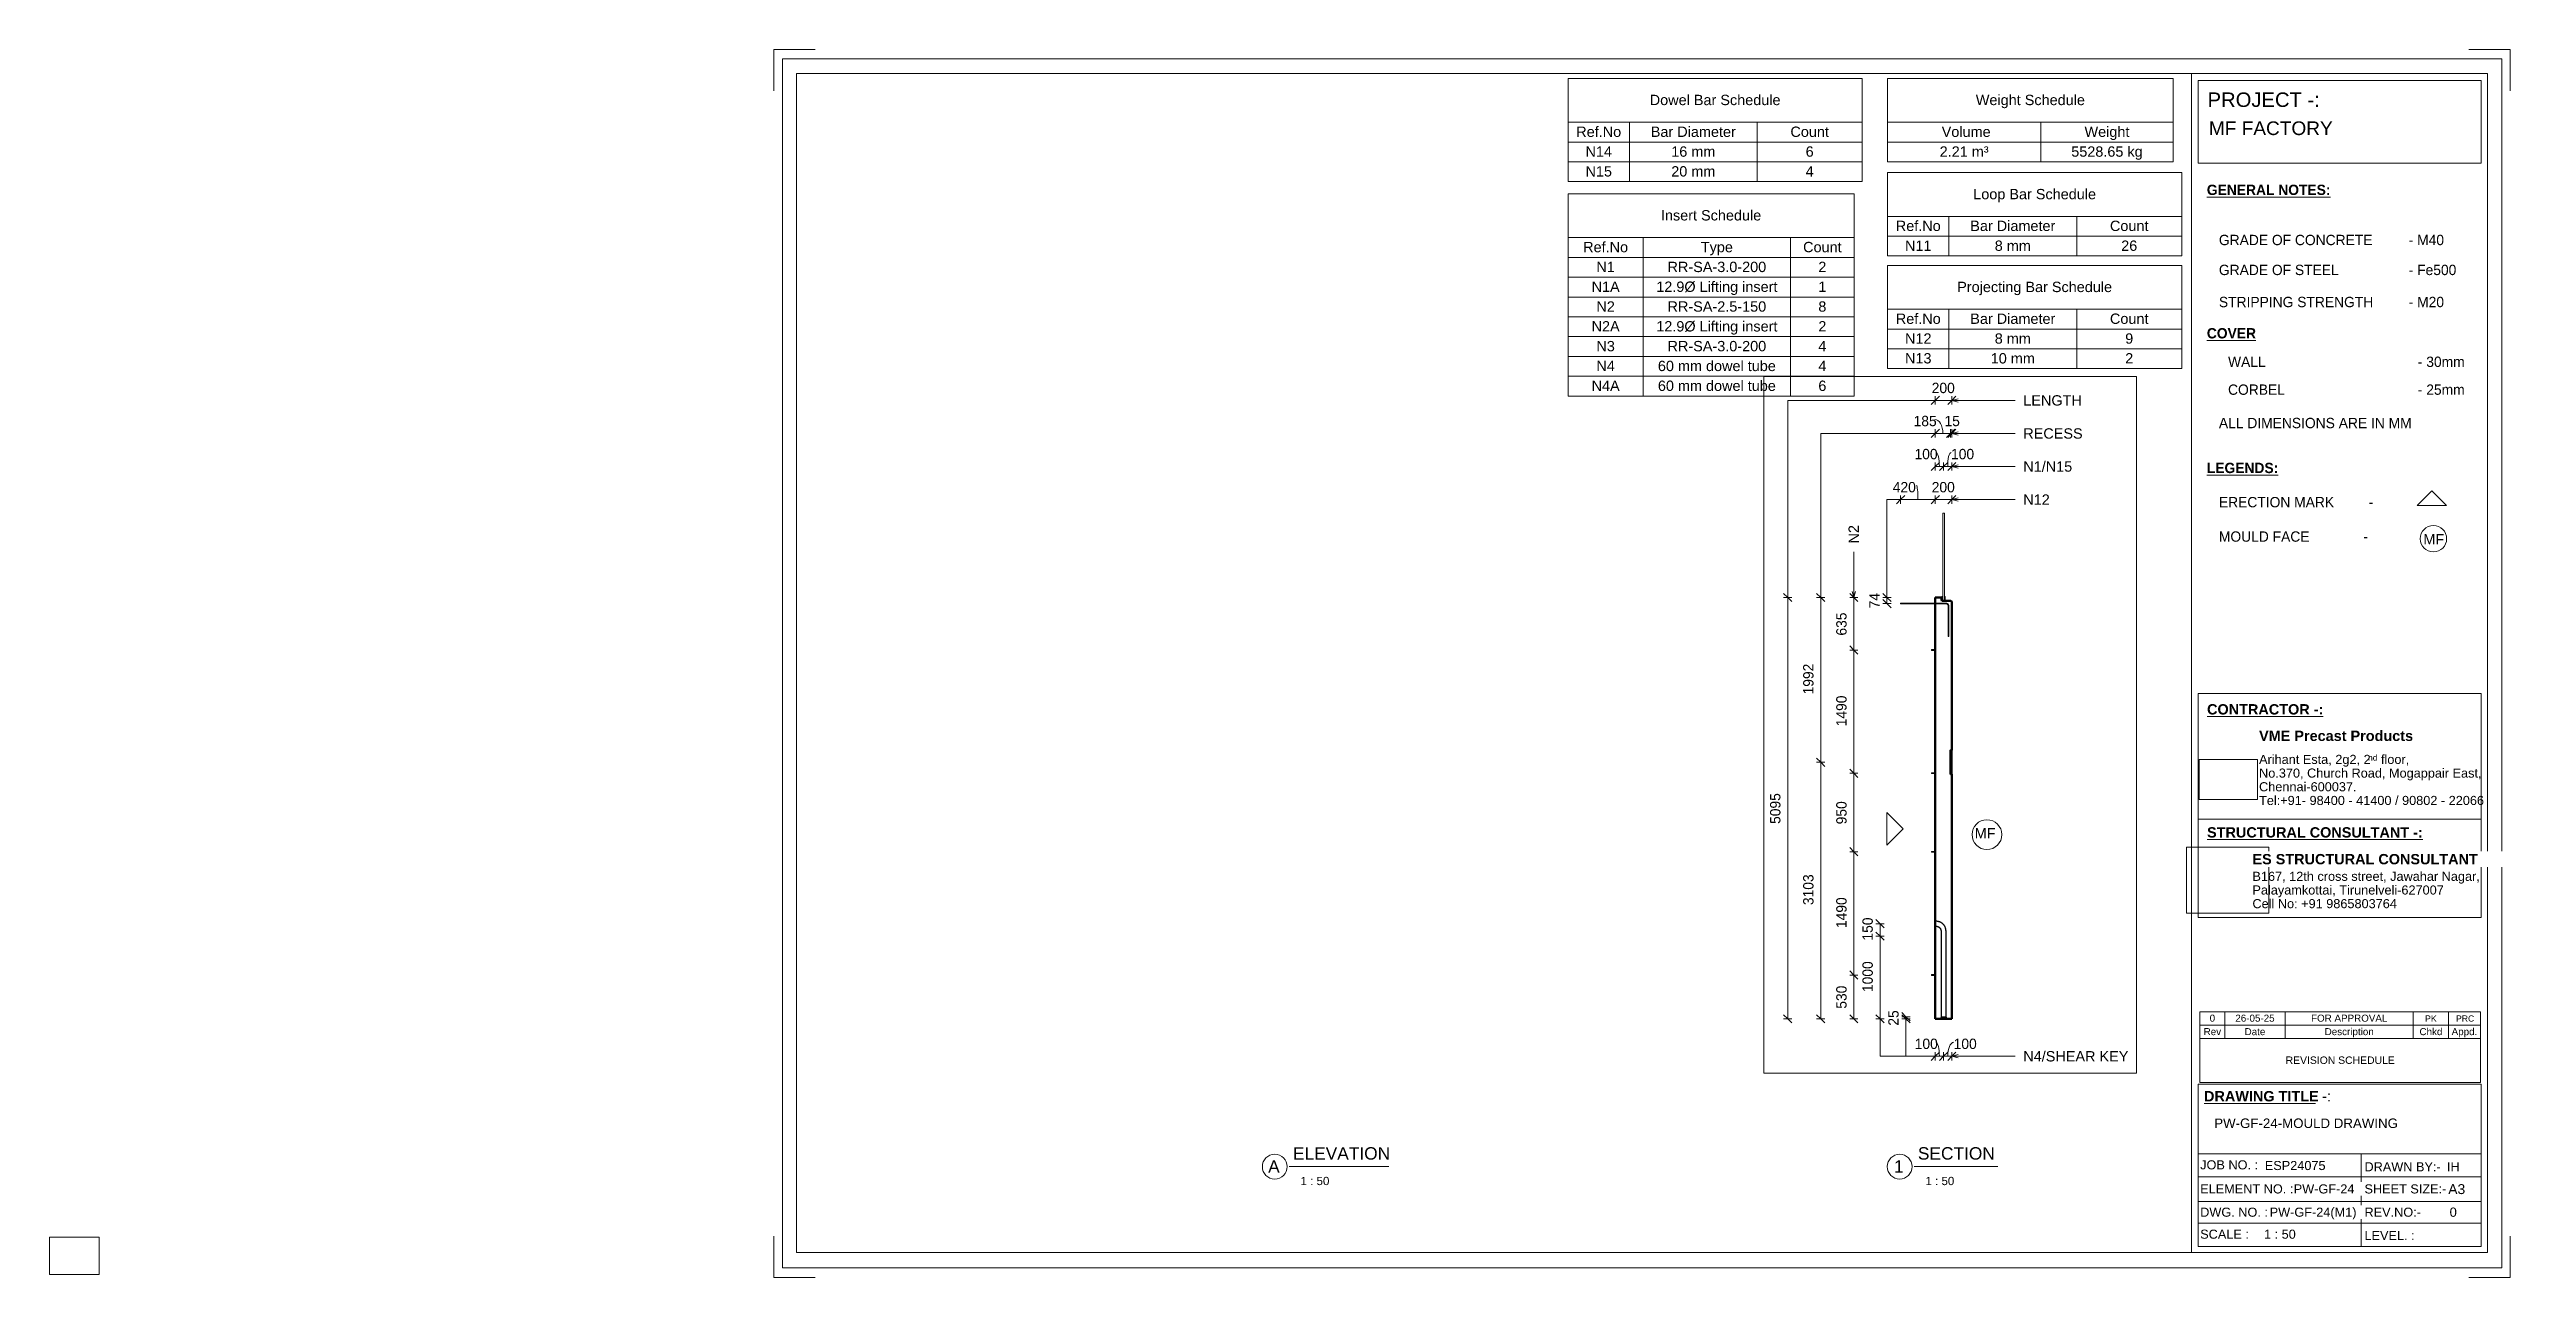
# Paper-space layout 'Layout1' of a CAD drawing. Header units: millimetres. Extents: x 0 to 599, y -1 to 296.
# The model-space entities are those that its viewports show. They can reach past a viewport. Long polylines and large blocks are cut down to what shows.
import ezdxf

# ---------------------------------------------------------------- set-up
doc = ezdxf.new("R2010")
doc.units = ezdxf.units.MM
doc.linetypes.add('Dash', pattern=[6.36, 3.18, -3.18])
for name, color, linetype, lineweight in [('A-ANNO-DIMS', 211, 'Continuous', 9), ('A-ANNO-DIMS-50', 211, 'Continuous', 9), ('A-DETL-MBND', 5, 'Continuous', 18), ('A-DETL-THIN', 151, 'Continuous', 18), ('A-GENM', 13, 'Continuous', 18), ('A-WALL', 113, 'Continuous', 25), ('A-WALL-HDLN', 110, 'Dash', 25), ('G-ANNO-SCHD', 231, 'Continuous', 9), ('G-ANNO-TEXT', 231, 'Continuous', 9), ('G-ANNO-TTLB', 6, 'Continuous', 9), ('G-ANNO-TTLB-MEDM', 33, 'Continuous', 9), ('G-ANNO-TTLB-THIN', 151, 'Continuous', 9), ('S-RBAR', 171, 'Continuous', 18)]:
    doc.layers.add(name, color=color, linetype=linetype, lineweight=lineweight)
doc.layers.add('G-ANNO-NPLT', color=191, linetype='Continuous')
doc.styles.add('Arial_1', font='arial.ttf', dxfattribs={"height": 125})
doc.styles.add('Arial_10', font='arial.ttf', dxfattribs={"height": 2.3})
doc.styles.add('Arial_11', font='arial.ttf', dxfattribs={"height": 1.8})
doc.styles.add('Arial_12', font='arial.ttf', dxfattribs={"height": 1.7})
doc.styles.add('Arial_13', font='arial.ttf', dxfattribs={"height": 1.5})
doc.styles.add('Arial_14', font='arial.ttf', dxfattribs={"height": 2})
doc.styles.add('Arial_15', font='arial.ttf', dxfattribs={"height": 3})
doc.styles.add('Arial_3', font='arial.ttf', dxfattribs={"height": 3.5})
doc.styles.add('Arial_4', font='arial.ttf', dxfattribs={"height": 2.2})
doc.styles.add('Arial_5', font='arial.ttf', dxfattribs={"height": 2.4})
doc.styles.add('Arial_6', font='arial.ttf', dxfattribs={"height": 2.5})
doc.styles.add('Arial_7', font='arial.ttf', dxfattribs={"height": 1.42976})
doc.styles.add('Arial_8', font='arial.ttf', dxfattribs={"height": 2.25})
doc.styles.add('Arial_9', font='arial.ttf', dxfattribs={"height": 3.3})
doc.styles.add('Arial_B', font='arialbd.ttf', dxfattribs={"height": 2.5})
doc.styles.add('Nirmala UI Semilight', font='NirmalaS.ttf', dxfattribs={"height": 125})
doc.styles.add('Nirmala UI Semilight_1', font='NirmalaS.ttf', dxfattribs={"height": 2.5})
doc.styles.add('Nirmala UI Semilight_B', font='', dxfattribs={"height": 2.5})
doc.styles.get('Nirmala UI Semilight_B').set_extended_font_data('Nirmala UI Semilight', bold=True)
doc.dimstyles.new('Arrow_Filled_-_2_5_NI_UI', dxfattribs={"dimscale": 304.8, "dimtxt": 130.920493, "dimasz": 0.328084, "dimexe": 0.164042, "dimexo": 0.0625, "dimgap": 0.164042, "dimtad": 1, "dimdec": 0, "dimzin": 0, "dimdsep": 46, "dimtxsty": 'Nirmala UI Semilight', "dimblk1": 'OBLIQUE', "dimblk2": 'OBLIQUE', "dimsah": 1, "dimcen": 0.09, "dimazin": 0, "dimtfac": 1, "dimtdec": 4, "dimtix": 1, "dimtmove": 0, "dimatfit": 3, "dimfxl": 0.164042, "dimfxlon": 1, "dimtvp": 1, "dimtolj": 1, "dimtzin": 0, "dimarcsym": 2})
doc.dimstyles.new('Arrow_Filled_-_2_5_NI_UI_1', dxfattribs={"dimscale": 304.8, "dimtxt": 130.920493, "dimasz": 0.328084, "dimexe": 0.164042, "dimexo": 0.0625, "dimgap": 0.164042, "dimtad": 1, "dimdec": 0, "dimzin": 0, "dimdsep": 46, "dimtxsty": 'Nirmala UI Semilight', "dimblk1": 'OBLIQUE', "dimblk2": 'OBLIQUE', "dimsah": 1, "dimcen": 0.09, "dimazin": 0, "dimtfac": 1, "dimtdec": 4, "dimtix": 1, "dimtmove": 1, "dimatfit": 3, "dimfxl": 0.164042, "dimfxlon": 1, "dimtvp": 1, "dimtolj": 1, "dimtzin": 0, "dimarcsym": 2})
picture_1 = doc.add_image_def('image1.jpg', size_in_pixel=(996, 686))
picture_2 = doc.add_image_def('image2.jpg', size_in_pixel=(1600, 1280))

psp = doc.layouts.get("Layout1")

msp = doc.modelspace()

# ---------------------------------------------------------------- texts
at = {"layer": 'G-ANNO-TEXT', "color": 7, "char_height": 125, "attachment_point": 1, "style": 'Arial_1'}
for s, insert, width in [('LENGTH', (18073.37, 6146.8), 857.8056), ('RECESS', (18073.37, 5746.8), 865.8225), ('N1/N15', (18073.37, 5346.8), 713.5019), ('N12', (18073.37, 4946.8), 384.81), ('MF', (17485.59, 911.23), 300.6328), ('N4/SHEAR KEY', (18073.37, -1785.49), 1535.2316)]:
    msp.add_mtext(s, dxfattribs=dict(at, insert=insert, width=width))
at = {"layer": 'G-ANNO-TEXT', "color": 7, "insert": (15959.39, 4353.22), "char_height": 125, "width": 268.5653, "attachment_point": 1, "rotation": 90, "style": 'Arial_1'}
msp.add_mtext('N2', dxfattribs=at)

# ---------------------------------------------------------------- blocks, each defined once
blk = doc.blocks.new('ES-Landscape-A3 - ES-Landscape-A3-502445-PW-GF-24-MOULD DRAWING')
at = {"layer": 'G-ANNO-TTLB'}
for p, q in [((175.24, 296.27), (185.24, 296.27)), ((175.24, 296.27), (175.24, 286.27)), ((595.24, 296.27), (585.24, 296.27)), ((595.24, 296.27), (595.24, 286.27)), ((519.77, 140.54), (588.2, 140.54)), ((519.77, 86.33), (519.77, 140.54)), ((588.2, 86.33), (588.2, 140.54)), ((519.77, 110.14), (588.2, 110.14)), ((519.77, 6.78), (519.77, 46.03)), ((588.2, 6.78), (588.2, 46.03)), ((559.23, 29.2), (559.23, 6.78)), ((175.24, -0.73), (175.24, 9.27)), ((595.24, -0.73), (595.24, 9.27)), ((175.24, -0.73), (185.24, -0.73)), ((595.24, -0.73), (585.24, -0.73))]:
    blk.add_line(p, q, dxfattribs=at)
at = {"layer": 'G-ANNO-TTLB-MEDM'}
for p, q in [((180.73, 290.44), (180.73, 5.31)), ((180.73, 290.44), (589.79, 290.44)), ((518.17, 290.44), (518.17, 5.31)), ((519.77, 268.77), (519.77, 288.77)), ((519.77, 288.77), (588.2, 288.77)), ((588.2, 288.77), (588.2, 268.77)), ((589.79, 290.44), (589.79, 5.31)), ((588.2, 268.77), (519.77, 268.77)), ((519.77, 86.33), (588.2, 86.33)), ((519.77, 6.78), (588.2, 6.78)), ((180.73, 5.31), (589.79, 5.31))]:
    blk.add_line(p, q, dxfattribs=at)
at = {"layer": 'G-ANNO-TTLB-THIN'}
for p, q in [((177.29, 294.03), (177.29, 1.56)), ((593.23, 294.03), (177.29, 294.03)), ((593.23, 1.56), (593.23, 294.03)), ((519.77, 46.03), (588.2, 46.03)), ((519.77, 29.2), (588.2, 29.2)), ((519.77, 23.64), (588.2, 23.64)), ((519.77, 17.68), (588.2, 17.68)), ((519.77, 12.43), (588.2, 12.43)), ((177.29, 1.56), (593.23, 1.56))]:
    blk.add_line(p, q, dxfattribs=at)
at = {"layer": 'G-ANNO-TTLB', "char_height": 2.2, "attachment_point": 1, "style": 'Arial_4'}
for s, insert, width in [('No.370, Church Road, Mogappair East,', (534.5, 122.37), 63.4135), ('Tel:+91- 98400 - 41400 / 90802 - 22066 ', (534.5, 115.75), 65.2574), ('Chennai-600037.', (534.5, 119.06), 27.6582), ('Cell No: +91 9865803764', (532.9, 90.79), 41.0464), ('Palayamkottai, Tirunelveli-627007', (532.9, 94.09), 54.4346), ('JOB NO. :', (520.26, 27.61), 16.5949), ('DRAWN BY:-', (560, 27.14), 21.7257), ('ELEMENT NO. :', (520.26, 21.79), 26.5359), ('SHEET SIZE:-', (560, 21.79), 23.2489), ('DWG. NO. :', (520.26, 16.16), 19.481), ('REV.NO:-', (560, 16.16), 16.0338), ('SCALE :', (520.26, 10.84), 13.8692), ('LEVEL. :', (560, 10.53), 14.3502)]:
    blk.add_mtext(s, dxfattribs=dict(at, insert=insert, width=width))
at = {"layer": 'G-ANNO-TTLB'}
image = blk.add_image(picture_1, insert=(520, 114.84), size_in_units=(14.11, 9.72), dxfattribs=at)
image.dxf.flags = 7
image = blk.add_image(picture_2, insert=(516.95, 87.39), size_in_units=(19.92, 15.93), dxfattribs=at)
image.dxf.flags = 7
at = {"layer": 'G-ANNO-TTLB', "attachment_point": 1, "bg_fill": 3, "box_fill_scale": 1.25, "bg_fill_color": 256, "bg_fill_true_color": 13158600, "bg_fill_transparency": 0}
for s, insert, char_height, width, style in [('PROJECT -:', (522.05, 285.89), 3.5, 33.3502, 'Arial_3'), ('\\LCONTRACTOR -:', (521.92, 137.94), 2.5, 33.9114, 'Arial_B'), ('\\LSTRUCTURAL CONSULTANT -:', (521.92, 108.18), 2.5, 62.8523, 'Arial_B'), ('\\LDRAWING TITLE', (521.19, 44.36), 2.5, 33.4304, 'Arial_B'), ('A3', (580.27, 21.84), 2.4, 4.9705, 'Arial_5')]:
    blk.add_mtext(s, dxfattribs=dict(at, insert=insert, char_height=char_height, width=width, style=style))
at = {"layer": 'G-ANNO-TTLB', "char_height": 2.5, "attachment_point": 1, "style": 'Arial_B', "bg_fill": 3, "box_fill_scale": 1.25, "bg_fill_color": 256, "bg_fill_true_color": 13158600, "bg_fill_transparency": 0}
for s, insert, width in [('VME Precast Products', (534.5, 131.53), 45.135), ('ES STRUCTURAL CONSULTANT', (532.9, 101.7), 65.6582), ('\\fArial|b1|i0|c0|p34|; ', (548.78, 44.36), 1.2025)]:
    blk.add_mtext(s, dxfattribs=dict(at, insert=insert, width=width))
at = {"layer": 'G-ANNO-TTLB', "attachment_point": 1}
for s, insert, char_height, width, style in [('Arihant Esta, 2g2, 2', (534.5, 125.68), 2.2, 31.9873, 'Arial_4'), ('nd', (560.89, 125.72), 1.43, 2.7257, 'Arial_7'), (' floor,', (563.14, 125.68), 2.2, 9.1392, 'Arial_4'), ('B167, 12th cross street, Jawahar Nagar,', (532.9, 97.4), 2.2, 65.1772, 'Arial_4')]:
    blk.add_mtext(s, dxfattribs=dict(at, insert=insert, char_height=char_height, width=width, style=style))
at = {"layer": 'G-ANNO-TTLB', "insert": (549.77, 44.36), "char_height": 2.5, "width": 2.6456, "attachment_point": 1, "style": 'Arial_6', "bg_fill": 3, "box_fill_scale": 1.25, "bg_fill_color": 256, "bg_fill_true_color": 13158600, "bg_fill_transparency": 0}
blk.add_mtext('-:', dxfattribs=at)
blk = doc.blocks.new('Viewport - M_View Title-1040-PW-GF-24-MOULD DRAWING')
at = {"layer": 'G-ANNO-TTLB'}
for start, end in [(360, 180), (180, 0)]:
    blk.add_arc((-3.5, 0), 3, start, end, dxfattribs=at)
blk = doc.blocks.new('RR spread anchor face based - RR-SA-2_5-150-1726819-Elevation Right')
at = {"layer": 'A-GENM'}
for p, q in [((17890.43, 630), (17895.43, 630)), ((17890.43, 630), (17890.43, 620)), ((17895.43, 630), (17935.43, 630)), ((17895.43, 630), (17895.43, 620)), ((17895.43, 620), (17890.43, 620)), ((17935.43, 620), (17895.43, 620))]:
    blk.add_line(p, q, dxfattribs=at)
blk = doc.blocks.new('RR spread anchor face based - RR-SA-2_5-150-1876458-Elevation Right')
at = {"layer": 'A-GENM'}
for p, q in [((17890.43, 1580), (17895.43, 1580)), ((17890.43, 1580), (17890.43, 1570)), ((17895.43, 1580), (17935.43, 1580)), ((17895.43, 1580), (17895.43, 1570)), ((17895.43, 1570), (17890.43, 1570)), ((17935.43, 1570), (17895.43, 1570))]:
    blk.add_line(p, q, dxfattribs=at)
blk = doc.blocks.new('RR spread anchor face based - RR-SA-3_0-200-1726827-Elevation Right')
at = {"layer": 'A-GENM'}
for p, q in [((18017.93, 3712.78), (18015.43, 3707.78)), ((18015.43, 3707.78), (18015.43, 3660.2)), ((18025.43, 3712.78), (18017.93, 3712.78)), ((18052.93, 3712.78), (18045.76, 3712.78)), ((18055.43, 3707.78), (18052.93, 3712.78)), ((18055.43, 3660), (18055.43, 3707.78))]:
    blk.add_line(p, q, dxfattribs=at)
blk = doc.blocks.new('DIMBLOCK90-Elevation Right')
at = {"layer": 'A-ANNO-DIMS-50'}
for p, q in [((17008.78, 4884.31), (17058.78, 4934.31)), ((17008.78, 4884.31), (17008.78, 4934.31)), ((17208.78, 4884.31), (17258.78, 4934.31)), ((17208.78, 4884.31), (17208.78, 4934.31)), ((17008.78, 4884.31), (16958.78, 4834.31)), ((17208.78, 4884.31), (17008.78, 4884.31)), ((17008.78, 4884.31), (17008.78, 4834.31)), ((17208.78, 4884.31), (17158.78, 4834.31)), ((17208.78, 4884.31), (17208.78, 4834.31))]:
    blk.add_line(p, q, dxfattribs=at)
at = {"layer": 'A-ANNO-DIMS-50', "color": 0, "insert": (16965.96, 5097.39), "char_height": 125, "width": 342.7737, "attachment_point": 1, "line_spacing_factor": 1.142579, "style": 'Nirmala UI Semilight'}
blk.add_mtext('200', dxfattribs=at)
blk = doc.blocks.new('_Oblique')
at = {"color": 0, "linetype": 'ByBlock', "lineweight": -2}
blk.add_line((-0.5, -0.5), (0.5, 0.5), dxfattribs=at)
blk = doc.blocks.new('DIMBLOCK91-Elevation Right')
at = {"layer": 'A-ANNO-DIMS-50'}
for p, q in [((16588.78, 4884.31), (16638.78, 4934.31)), ((16588.78, 4884.31), (16588.78, 4934.31)), ((17008.78, 4884.31), (17058.78, 4934.31)), ((17008.78, 4884.31), (17008.78, 4934.31)), ((16588.78, 4884.31), (16538.78, 4834.31)), ((17008.78, 4884.31), (16588.78, 4884.31)), ((16588.78, 4884.31), (16588.78, 4834.31)), ((17008.78, 4884.31), (16958.78, 4834.31)), ((17008.78, 4884.31), (17008.78, 4834.31))]:
    blk.add_line(p, q, dxfattribs=at)
blk.add_ellipse((16782.89, 4884.31), major_axis=(0, 169.02), ratio=0.094026, start_param=4.712389, end_param=6.283185, dxfattribs=at)
at = {"layer": 'A-ANNO-DIMS-50', "color": 0, "insert": (16494.87, 5097.39), "char_height": 125, "width": 345.6301, "attachment_point": 1, "line_spacing_factor": 1.142579, "style": 'Nirmala UI Semilight'}
blk.add_mtext('420', dxfattribs=at)
blk = doc.blocks.new('DIMBLOCK92-Elevation Right')
at = {"layer": 'A-ANNO-DIMS-50'}
for p, q in [((16423.99, 3700), (16373.99, 3750)), ((16423.99, 3700), (16373.99, 3700)), ((16423.99, 3700), (16423.99, 3626)), ((16423.99, 3700), (16473.99, 3650)), ((16423.99, 3700), (16473.99, 3700)), ((16423.99, 3626), (16373.99, 3676)), ((16423.99, 3626), (16373.99, 3626)), ((16423.99, 3626), (16473.99, 3576)), ((16423.99, 3626), (16473.99, 3626))]:
    blk.add_line(p, q, dxfattribs=at)
at = {"layer": 'A-ANNO-DIMS-50', "color": 0, "insert": (16210.91, 3568.98), "char_height": 125, "width": 225.6593, "attachment_point": 1, "rotation": 90, "line_spacing_factor": 1.142579, "style": 'Nirmala UI Semilight'}
blk.add_mtext('74', dxfattribs=at)
blk = doc.blocks.new('DIMBLOCK93-Elevation Right')
at = {"layer": 'A-ANNO-DIMS-50'}
for p, q in [((17108.78, 5284.31), (17158.78, 5334.31)), ((17108.78, 5284.31), (17108.78, 5334.31)), ((17208.78, 5284.31), (17258.78, 5334.31)), ((17208.78, 5284.31), (17208.78, 5334.31)), ((17108.78, 5284.31), (17058.78, 5234.31)), ((17208.78, 5284.31), (17108.78, 5284.31)), ((17108.78, 5284.31), (17108.78, 5234.31)), ((17208.78, 5284.31), (17158.78, 5234.31)), ((17208.78, 5284.31), (17208.78, 5234.31))]:
    blk.add_line(p, q, dxfattribs=at)
blk.add_ellipse((17199.52, 5284.31), major_axis=(0, 169.02), ratio=0.240999, start_param=0, end_param=1.570796, dxfattribs=at)
at = {"layer": 'A-ANNO-DIMS-50', "color": 0, "insert": (17199.52, 5497.39), "char_height": 125, "width": 308.4963, "attachment_point": 1, "line_spacing_factor": 1.142579, "style": 'Nirmala UI Semilight'}
blk.add_mtext('100', dxfattribs=at)
blk = doc.blocks.new('DIMBLOCK94-Elevation Right')
at = {"layer": 'A-ANNO-DIMS-50'}
for p, q in [((17008.78, 5284.31), (17058.78, 5334.31)), ((17008.78, 5284.31), (17008.78, 5334.31)), ((17108.78, 5284.31), (17158.78, 5334.31)), ((17108.78, 5284.31), (17108.78, 5334.31)), ((17008.78, 5284.31), (16958.78, 5234.31)), ((17108.78, 5284.31), (17008.78, 5284.31)), ((17008.78, 5284.31), (17008.78, 5234.31)), ((17108.78, 5284.31), (17058.78, 5234.31)), ((17108.78, 5284.31), (17108.78, 5234.31))]:
    blk.add_line(p, q, dxfattribs=at)
blk.add_ellipse((17015.06, 5284.31), major_axis=(0, 169.02), ratio=0.258676, start_param=4.712389, end_param=6.283185, dxfattribs=at)
at = {"layer": 'A-ANNO-DIMS-50', "color": 0, "insert": (16757.98, 5497.39), "char_height": 125, "width": 308.4963, "attachment_point": 1, "line_spacing_factor": 1.142579, "style": 'Nirmala UI Semilight'}
blk.add_mtext('100', dxfattribs=at)
blk = doc.blocks.new('DIMBLOCK95-Elevation Right')
at = {"layer": 'A-ANNO-DIMS-50'}
for p, q in [((16023.99, 3700), (15973.99, 3750)), ((16023.99, 3700), (15973.99, 3700)), ((16023.99, 3700), (16023.99, 3065)), ((16023.99, 3700), (16073.99, 3650)), ((16023.99, 3700), (16073.99, 3700)), ((16023.99, 3065), (15973.99, 3115)), ((16023.99, 3065), (15973.99, 3065)), ((16023.99, 3065), (16073.99, 3015)), ((16023.99, 3065), (16073.99, 3065))]:
    blk.add_line(p, q, dxfattribs=at)
at = {"layer": 'A-ANNO-DIMS-50', "color": 0, "insert": (15810.91, 3239.68), "char_height": 125, "width": 342.7737, "attachment_point": 1, "rotation": 90, "line_spacing_factor": 1.142579, "style": 'Nirmala UI Semilight'}
blk.add_mtext('635', dxfattribs=at)
blk = doc.blocks.new('DIMBLOCK96-Elevation Right')
at = {"layer": 'A-ANNO-DIMS-50'}
for p, q in [((16023.99, 3065), (15973.99, 3115)), ((16023.99, 3065), (15973.99, 3065)), ((16023.99, 3065), (16023.99, 1575)), ((16023.99, 3065), (16073.99, 3015)), ((16023.99, 3065), (16073.99, 3065)), ((16023.99, 1575), (15973.99, 1625)), ((16023.99, 1575), (15973.99, 1575)), ((16023.99, 1575), (16073.99, 1525)), ((16023.99, 1575), (16073.99, 1575))]:
    blk.add_line(p, q, dxfattribs=at)
at = {"layer": 'A-ANNO-DIMS-50', "color": 0, "insert": (15810.91, 2142.66), "char_height": 125, "width": 425.6106, "attachment_point": 1, "rotation": 90, "line_spacing_factor": 1.142579, "style": 'Nirmala UI Semilight'}
blk.add_mtext('1490', dxfattribs=at)
blk = doc.blocks.new('DIMBLOCK97-Elevation Right')
at = {"layer": 'A-ANNO-DIMS-50'}
for p, q in [((16023.99, 1575), (15973.99, 1625)), ((16023.99, 1575), (15973.99, 1575)), ((16023.99, 1575), (16023.99, 625)), ((16023.99, 1575), (16073.99, 1525)), ((16023.99, 1575), (16073.99, 1575)), ((16023.99, 625), (15973.99, 675)), ((16023.99, 625), (15973.99, 625)), ((16023.99, 625), (16073.99, 575)), ((16023.99, 625), (16073.99, 625))]:
    blk.add_line(p, q, dxfattribs=at)
at = {"layer": 'A-ANNO-DIMS-50', "color": 0, "insert": (15810.91, 957.18), "char_height": 125, "width": 342.7737, "attachment_point": 1, "rotation": 90, "line_spacing_factor": 1.142579, "style": 'Nirmala UI Semilight'}
blk.add_mtext('950', dxfattribs=at)
blk = doc.blocks.new('DIMBLOCK98-Elevation Right')
at = {"layer": 'A-ANNO-DIMS-50'}
for p, q in [((16023.99, 625), (15973.99, 675)), ((16023.99, 625), (15973.99, 625)), ((16023.99, 625), (16023.99, -865)), ((16023.99, 625), (16073.99, 575)), ((16023.99, 625), (16073.99, 625)), ((16023.99, -865), (15973.99, -815)), ((16023.99, -865), (15973.99, -865)), ((16023.99, -865), (16073.99, -915)), ((16023.99, -865), (16073.99, -865))]:
    blk.add_line(p, q, dxfattribs=at)
at = {"layer": 'A-ANNO-DIMS-50', "color": 0, "insert": (15810.91, -297.34), "char_height": 125, "width": 425.6106, "attachment_point": 1, "rotation": 90, "line_spacing_factor": 1.142579, "style": 'Nirmala UI Semilight'}
blk.add_mtext('1490', dxfattribs=at)
blk = doc.blocks.new('DIMBLOCK99-Elevation Right')
at = {"layer": 'A-ANNO-DIMS-50'}
for p, q in [((16023.99, -865), (15973.99, -815)), ((16023.99, -865), (15973.99, -865)), ((16023.99, -865), (16023.99, -1395)), ((16023.99, -865), (16073.99, -915)), ((16023.99, -865), (16073.99, -865)), ((16023.99, -1395), (15973.99, -1345)), ((16023.99, -1395), (15973.99, -1395)), ((16023.99, -1395), (16073.99, -1445)), ((16023.99, -1395), (16073.99, -1395))]:
    blk.add_line(p, q, dxfattribs=at)
at = {"layer": 'A-ANNO-DIMS-50', "color": 0, "insert": (15810.91, -1272.82), "char_height": 125, "width": 342.7737, "attachment_point": 1, "rotation": 90, "line_spacing_factor": 1.142579, "style": 'Nirmala UI Semilight'}
blk.add_mtext('530', dxfattribs=at)
blk = doc.blocks.new('DIMBLOCK100-Elevation Right')
at = {"layer": 'A-ANNO-DIMS-50'}
for p, q in [((17008.78, 5684.31), (17058.78, 5734.31)), ((17008.78, 5684.31), (17008.78, 5734.31)), ((17193.78, 5684.31), (17243.78, 5734.31)), ((17193.78, 5684.31), (17193.78, 5734.31)), ((17008.78, 5684.31), (16958.78, 5634.31)), ((17008.78, 5684.31), (17193.78, 5684.31)), ((17008.78, 5684.31), (17008.78, 5634.31)), ((17193.78, 5684.31), (17143.78, 5634.31)), ((17193.78, 5684.31), (17193.78, 5634.31))]:
    blk.add_line(p, q, dxfattribs=at)
blk.add_ellipse((17003.92, 5684.31), major_axis=(0, 169.02), ratio=0.576032, start_param=4.712389, end_param=6.283185, dxfattribs=at)
at = {"layer": 'A-ANNO-DIMS-50', "color": 0, "insert": (16746.84, 5897.39), "char_height": 125, "width": 308.4963, "attachment_point": 1, "line_spacing_factor": 1.142579, "style": 'Nirmala UI Semilight'}
blk.add_mtext('185', dxfattribs=at)
blk = doc.blocks.new('DIMBLOCK101-Elevation Right')
at = {"layer": 'A-ANNO-DIMS-50'}
for p, q in [((17193.78, 5684.31), (17243.78, 5734.31)), ((17193.78, 5684.31), (17193.78, 5734.31)), ((17208.78, 5684.31), (17258.78, 5734.31)), ((17208.78, 5684.31), (17208.78, 5734.31)), ((17193.78, 5684.31), (17143.78, 5634.31)), ((17208.78, 5684.31), (17158.78, 5634.31)), ((17193.78, 5684.31), (17208.78, 5684.31)), ((17193.78, 5684.31), (17193.78, 5634.31)), ((17208.78, 5684.31), (17208.78, 5634.31))]:
    blk.add_line(p, q, dxfattribs=at)
at = {"layer": 'A-ANNO-DIMS-50', "color": 0, "insert": (17120.35, 5897.39), "char_height": 125, "width": 194.2384, "attachment_point": 1, "line_spacing_factor": 1.142579, "style": 'Nirmala UI Semilight'}
blk.add_mtext('15', dxfattribs=at)
blk = doc.blocks.new('DIMBLOCK102-Elevation Right')
at = {"layer": 'A-ANNO-DIMS-50'}
for p, q in [((17008.78, 6084.31), (17058.78, 6134.31)), ((17008.78, 6084.31), (17008.78, 6134.31)), ((17208.78, 6084.31), (17258.78, 6134.31)), ((17208.78, 6084.31), (17208.78, 6134.31)), ((17008.78, 6084.31), (16958.78, 6034.31)), ((17208.78, 6084.31), (17008.78, 6084.31)), ((17008.78, 6084.31), (17008.78, 6034.31)), ((17208.78, 6084.31), (17158.78, 6034.31)), ((17208.78, 6084.31), (17208.78, 6034.31))]:
    blk.add_line(p, q, dxfattribs=at)
at = {"layer": 'A-ANNO-DIMS-50', "color": 0, "insert": (16965.96, 6297.39), "char_height": 125, "width": 342.7737, "attachment_point": 1, "line_spacing_factor": 1.142579, "style": 'Nirmala UI Semilight'}
blk.add_mtext('200', dxfattribs=at)
blk = doc.blocks.new('DIMBLOCK103-Elevation Right')
at = {"layer": 'A-ANNO-DIMS-50'}
for p, q in [((15623.99, 3700), (15573.99, 3750)), ((15623.99, 3700), (15573.99, 3700)), ((15623.99, 3700), (15623.99, 1708.17)), ((15623.99, 3700), (15673.99, 3650)), ((15623.99, 3700), (15673.99, 3700)), ((15623.99, 1708.17), (15573.99, 1758.17)), ((15623.99, 1708.17), (15573.99, 1708.17)), ((15623.99, 1708.17), (15673.99, 1658.17)), ((15623.99, 1708.17), (15673.99, 1708.17))]:
    blk.add_line(p, q, dxfattribs=at)
at = {"layer": 'A-ANNO-DIMS-50', "color": 0, "insert": (15410.91, 2527.94), "char_height": 125, "width": 422.7542, "attachment_point": 1, "rotation": 90, "line_spacing_factor": 1.142579, "style": 'Nirmala UI Semilight'}
blk.add_mtext('1992', dxfattribs=at)
blk = doc.blocks.new('DIMBLOCK104-Elevation Right')
at = {"layer": 'A-ANNO-DIMS-50'}
for p, q in [((15623.99, 1708.17), (15573.99, 1758.17)), ((15623.99, 1708.17), (15573.99, 1708.17)), ((15623.99, 1708.17), (15623.99, -1395)), ((15623.99, 1708.17), (15673.99, 1658.17)), ((15623.99, 1708.17), (15673.99, 1708.17)), ((15623.99, -1395), (15573.99, -1345)), ((15623.99, -1395), (15573.99, -1395)), ((15623.99, -1395), (15673.99, -1445)), ((15623.99, -1395), (15673.99, -1395))]:
    blk.add_line(p, q, dxfattribs=at)
at = {"layer": 'A-ANNO-DIMS-50', "color": 0, "insert": (15410.91, -19.56), "char_height": 125, "width": 422.7542, "attachment_point": 1, "rotation": 90, "line_spacing_factor": 1.142579, "style": 'Nirmala UI Semilight'}
blk.add_mtext('3103', dxfattribs=at)
blk = doc.blocks.new('DIMBLOCK105-Elevation Right')
at = {"layer": 'A-ANNO-DIMS-50'}
for p, q in [((15223.99, 3700), (15173.99, 3750)), ((15223.99, 3700), (15173.99, 3700)), ((15223.99, 3700), (15223.99, -1395)), ((15223.99, 3700), (15273.99, 3650)), ((15223.99, 3700), (15273.99, 3700)), ((15223.99, -1395), (15173.99, -1345)), ((15223.99, -1395), (15173.99, -1395)), ((15223.99, -1395), (15273.99, -1445)), ((15223.99, -1395), (15273.99, -1395))]:
    blk.add_line(p, q, dxfattribs=at)
at = {"layer": 'A-ANNO-DIMS-50', "color": 0, "insert": (15010.91, 962.07), "char_height": 125, "width": 457.0315, "attachment_point": 1, "rotation": 90, "line_spacing_factor": 1.142579, "style": 'Nirmala UI Semilight'}
blk.add_mtext('5095', dxfattribs=at)
blk = doc.blocks.new('DIMBLOCK106-Elevation Right')
at = {"layer": 'A-ANNO-DIMS-50'}
for p, q in [((17108.78, -1847.67), (17158.78, -1797.67)), ((17108.78, -1847.67), (17108.78, -1797.67)), ((17208.78, -1847.67), (17258.78, -1797.67)), ((17208.78, -1847.67), (17208.78, -1797.67)), ((17108.78, -1847.67), (17058.78, -1897.67)), ((17208.78, -1847.67), (17108.78, -1847.67)), ((17108.78, -1847.67), (17108.78, -1897.67)), ((17208.78, -1847.67), (17158.78, -1897.67)), ((17208.78, -1847.67), (17208.78, -1897.67))]:
    blk.add_line(p, q, dxfattribs=at)
blk.add_ellipse((17231.4, -1847.67), major_axis=(0, 169.02), ratio=0.429643, start_param=0, end_param=1.570796, dxfattribs=at)
at = {"layer": 'A-ANNO-DIMS-50', "color": 0, "insert": (17231.4, -1634.58), "char_height": 125, "width": 308.4963, "attachment_point": 1, "line_spacing_factor": 1.142579, "style": 'Nirmala UI Semilight'}
blk.add_mtext('100', dxfattribs=at)
blk = doc.blocks.new('DIMBLOCK107-Elevation Right')
at = {"layer": 'A-ANNO-DIMS-50'}
for p, q in [((17008.78, -1847.67), (17058.78, -1797.67)), ((17008.78, -1847.67), (17008.78, -1797.67)), ((17108.78, -1847.67), (17158.78, -1797.67)), ((17108.78, -1847.67), (17108.78, -1797.67)), ((17008.78, -1847.67), (16958.78, -1897.67)), ((17108.78, -1847.67), (17008.78, -1847.67)), ((17008.78, -1847.67), (17008.78, -1897.67)), ((17108.78, -1847.67), (17058.78, -1897.67)), ((17108.78, -1847.67), (17108.78, -1897.67))]:
    blk.add_line(p, q, dxfattribs=at)
blk.add_ellipse((17017.56, -1847.67), major_axis=(0, 169.02), ratio=0.243905, start_param=4.712389, end_param=6.283185, dxfattribs=at)
at = {"layer": 'A-ANNO-DIMS-50', "color": 0, "insert": (16760.48, -1634.58), "char_height": 125, "width": 308.4963, "attachment_point": 1, "line_spacing_factor": 1.142579, "style": 'Nirmala UI Semilight'}
blk.add_mtext('100', dxfattribs=at)
blk = doc.blocks.new('DIMBLOCK108-Elevation Right')
at = {"layer": 'A-ANNO-DIMS-50'}
for p, q in [((16653.51, -1370), (16603.51, -1320)), ((16653.51, -1395), (16603.51, -1345)), ((16653.51, -1370), (16603.51, -1370)), ((16653.51, -1370), (16653.51, -1395)), ((16653.51, -1370), (16703.51, -1420)), ((16653.51, -1370), (16703.51, -1370)), ((16653.51, -1395), (16603.51, -1395)), ((16653.51, -1395), (16703.51, -1445)), ((16653.51, -1395), (16703.51, -1395))]:
    blk.add_line(p, q, dxfattribs=at)
at = {"layer": 'A-ANNO-DIMS-50', "color": 0, "insert": (16440.42, -1477.71), "char_height": 125, "width": 228.5158, "attachment_point": 1, "rotation": 90, "line_spacing_factor": 1.142579, "style": 'Nirmala UI Semilight'}
blk.add_mtext('25', dxfattribs=at)
blk = doc.blocks.new('DIMBLOCK109-Elevation Right')
at = {"layer": 'A-ANNO-DIMS-50'}
for p, q in [((16340.9, -245), (16290.9, -195)), ((16340.9, -245), (16290.9, -245)), ((16340.9, -245), (16340.9, -395)), ((16340.9, -245), (16390.9, -295)), ((16340.9, -245), (16390.9, -245)), ((16340.9, -395), (16290.9, -345)), ((16340.9, -395), (16290.9, -395)), ((16340.9, -395), (16390.9, -445)), ((16340.9, -395), (16390.9, -395))]:
    blk.add_line(p, q, dxfattribs=at)
at = {"layer": 'A-ANNO-DIMS-50', "color": 0, "insert": (16127.81, -448.54), "char_height": 125, "width": 308.4963, "attachment_point": 1, "rotation": 90, "line_spacing_factor": 1.142579, "style": 'Nirmala UI Semilight'}
blk.add_mtext('150', dxfattribs=at)
blk = doc.blocks.new('DIMBLOCK110-Elevation Right')
at = {"layer": 'A-ANNO-DIMS-50'}
for p, q in [((16340.9, -395), (16290.9, -345)), ((16340.9, -395), (16290.9, -395)), ((16340.9, -395), (16340.9, -1395)), ((16340.9, -395), (16390.9, -445)), ((16340.9, -395), (16390.9, -395)), ((16340.9, -1395), (16290.9, -1345)), ((16340.9, -1395), (16290.9, -1395)), ((16340.9, -1395), (16390.9, -1445)), ((16340.9, -1395), (16390.9, -1395))]:
    blk.add_line(p, q, dxfattribs=at)
at = {"layer": 'A-ANNO-DIMS-50', "color": 0, "insert": (16127.81, -1071.15), "char_height": 125, "width": 422.7542, "attachment_point": 1, "rotation": 90, "line_spacing_factor": 1.142579, "style": 'Nirmala UI Semilight'}
blk.add_mtext('1000', dxfattribs=at)

# ---------------------------------------------------------------- dimensions: what is measured, and where the dimension line sits
at = {"layer": 'A-ANNO-DIMS'}
for base, p1, p2, override, picture, middle in [((17008.78, 6084.31), (17208.78, 6034.31), (17008.78, 6034.31), {"dimpost": '<>', "dimfxl": 200}, 'DIMBLOCK102-Elevation Right', (17108.78, 6198.9)), ((17208.78, 5684.31), (17193.78, 5634.31), (17208.78, 5634.31), {"dimpost": '<>', "dimfxl": 15}, 'DIMBLOCK101-Elevation Right', (17201.28, 5799.25)), ((17008.78, 4884.31), (17208.78, 4834.31), (17008.78, 4834.31), {"dimpost": '<>', "dimfxl": 200}, 'DIMBLOCK90-Elevation Right', (17108.78, 4998.9))]:
    dim = msp.add_linear_dim(base=base, p1=p1, p2=p2, dimstyle='Arrow_Filled_-_2_5_NI_UI', override=override, dxfattribs=at)
    dim.commit()
    dim.dimension.update_dxf_attribs({"geometry": picture, "text_midpoint": middle})
for base, p1, p2, override, picture, middle in [((17193.78, 5684.31), (17008.78, 5634.31), (17193.78, 5634.31), {"dimpost": '<>', "dimfxl": 185}, 'DIMBLOCK100-Elevation Right', (16901.09, 5814.06)), ((17008.78, 5284.31), (17108.78, 5234.31), (17008.78, 5234.31), {"dimpost": '<>', "dimfxl": 100}, 'DIMBLOCK94-Elevation Right', (16912.23, 5414.06)), ((17108.78, 5284.31), (17208.78, 5234.31), (17108.78, 5234.31), {"dimpost": '<>', "dimfxl": 100}, 'DIMBLOCK93-Elevation Right', (17353.77, 5414.06)), ((16588.78, 4884.31), (17008.78, 4834.31), (16588.78, 4834.31), {"dimpost": '<>', "dimfxl": 420}, 'DIMBLOCK91-Elevation Right', (16667.68, 5014.06)), ((17008.78, -1847.67), (17108.78, -1797.67), (17008.78, -1797.67), {"dimpost": '<>', "dimfxl": 100}, 'DIMBLOCK107-Elevation Right', (16914.73, -1717.92)), ((17108.78, -1847.67), (17208.78, -1797.67), (17108.78, -1797.67), {"dimpost": '<>', "dimfxl": 100}, 'DIMBLOCK106-Elevation Right', (17385.65, -1717.92))]:
    dim = msp.add_linear_dim(base=base, p1=p1, p2=p2, dimstyle='Arrow_Filled_-_2_5_NI_UI_1', override=override, dxfattribs=at)
    dim.commit()
    dim.dimension.update_dxf_attribs({"geometry": picture, "text_midpoint": middle, "dimtype": 160})
for base, p1, p2, override, picture, middle in [((16423.99, 3626), (16473.99, 3700), (16473.99, 3626), {"dimpost": '<>', "dimfxl": 74}, 'DIMBLOCK92-Elevation Right', (16311.49, 3663)), ((15223.99, -1395), (15273.99, 3700), (15273.99, -1395), {"dimpost": '<>', "dimfxl": 5095}, 'DIMBLOCK105-Elevation Right', (15109.36, 1152.5)), ((15623.99, 1708.17), (15673.99, 3700), (15673.99, 1708.17), {"dimpost": '<>', "dimfxl": 1991.829949}, 'DIMBLOCK103-Elevation Right', (15509.01, 2704.09)), ((16023.99, 3065), (16073.99, 3700), (16073.99, 3065), {"dimpost": '<>', "dimfxl": 635}, 'DIMBLOCK95-Elevation Right', (15909.36, 3382.5)), ((16023.99, 1575), (16073.99, 3065), (16073.99, 1575), {"dimpost": '<>', "dimfxl": 1490}, 'DIMBLOCK96-Elevation Right', (15909.01, 2320)), ((15623.99, -1395), (15673.99, 1708.17), (15673.99, -1395), {"dimpost": '<>', "dimfxl": 3103.170051}, 'DIMBLOCK104-Elevation Right', (15509.01, 156.59)), ((16023.99, 625), (16073.99, 1575), (16073.99, 625), {"dimpost": '<>', "dimfxl": 950}, 'DIMBLOCK97-Elevation Right', (15909.36, 1100)), ((16023.99, -865), (16073.99, 625), (16073.99, -865), {"dimpost": '<>', "dimfxl": 1490}, 'DIMBLOCK98-Elevation Right', (15909.01, -120)), ((16340.9, -395), (16390.9, -245), (16390.9, -395), {"dimpost": '<>', "dimfxl": 150}, 'DIMBLOCK109-Elevation Right', (16225.96, -320)), ((16340.9, -1395), (16390.9, -395), (16390.9, -1395), {"dimpost": '<>', "dimfxl": 1000}, 'DIMBLOCK110-Elevation Right', (16225.96, -895)), ((16023.99, -1395), (16073.99, -865), (16073.99, -1395), {"dimpost": '<>', "dimfxl": 530}, 'DIMBLOCK99-Elevation Right', (15909.36, -1130)), ((16653.51, -1395), (16703.51, -1370), (16703.51, -1395), {"dimpost": '<>', "dimfxl": 25}, 'DIMBLOCK108-Elevation Right', (16538.92, -1382.5))]:
    dim = msp.add_linear_dim(base=base, p1=p1, p2=p2, angle=90, dimstyle='Arrow_Filled_-_2_5_NI_UI', override=override, dxfattribs=at)
    dim.commit()
    dim.dimension.update_dxf_attribs({"geometry": picture, "text_midpoint": middle})

# ---------------------------------------------------------------- linework, layer by layer
at = {"layer": 'A-DETL-MBND'}
for p, q in [((15223.99, 3700), (15223.99, 6084.31)), ((17008.78, 6084.31), (15223.99, 6084.31)), ((15623.99, 3700), (15623.99, 5684.31)), ((17008.78, 5684.31), (15623.99, 5684.31)), ((16423.99, 3700), (16423.99, 4884.31)), ((16588.78, 4884.31), (16423.99, 4884.31)), ((16423.99, 1102.03), (16423.99, 706.05)), ((16621.98, 904.04), (16423.99, 1102.03)), ((16423.99, 706.05), (16621.98, 904.04)), ((16340.9, -1395), (16340.9, -1847.67)), ((16653.51, -1395), (16653.51, -1847.67)), ((17008.78, -1847.67), (16340.9, -1847.67))]:
    msp.add_line(p, q, dxfattribs=at)
msp.add_circle((17634.11, 832.29), 180, dxfattribs=at)
at = {"layer": 'A-WALL', "lineweight": 50}
for p, q in [((17008.78, 3700), (17008.78, -1395)), ((17078.78, 3700), (17008.78, 3700)), ((17088.78, 3660), (17078.78, 3700)), ((17198.78, 3660), (17088.78, 3660)), ((17208.78, 3650), (17198.78, 3660)), ((17208.78, 1853.97), (17208.78, 3650)), ((17193.78, 1562.37), (17193.78, 1853.97)), ((17193.78, 1853.97), (17208.78, 1853.97)), ((17208.78, 1562.37), (17193.78, 1562.37)), ((17208.78, -1395), (17208.78, 1562.37)), ((17008.78, -1395), (17208.78, -1395))]:
    msp.add_line(p, q, dxfattribs=at)
at = {"layer": 'A-WALL'}
for p, q in [((17208.78, 1858.17), (17193.78, 1858.17)), ((17208.78, 1853.97), (17208.78, 1562.37)), ((17193.78, 1558.17), (17208.78, 1558.17))]:
    msp.add_line(p, q, dxfattribs=at)
at = {"layer": 'A-WALL-HDLN'}
for p, q in [((17193.78, 1853.97), (17193.78, 1858.17)), ((17193.78, 1558.17), (17193.78, 1562.37)), ((17018.78, -215), (17008.78, -215)), ((17008.78, -275), (17018.78, -275)), ((17078.78, -335), (17078.78, -1376.25)), ((17138.78, -1376.25), (17138.78, -335)), ((17081.28, -1370), (17136.28, -1370)), ((17078.77, -1376.3), (17071.28, -1395)), ((17138.8, -1376.3), (17146.28, -1395))]:
    msp.add_line(p, q, dxfattribs=at)
at = {"layer": 'A-WALL-HDLN', "flags": 128}
for points in [[(17138.78, -335), (17138.69, -330.2), (17138.4, -325.41), (17137.92, -320.63), (17137.25, -315.88), (17136.39, -311.16), (17135.34, -306.48), (17134.11, -301.84), (17132.69, -297.25), (17131.09, -292.73), (17129.31, -288.27), (17127.35, -283.89), (17125.22, -279.59), (17122.92, -275.37), (17120.45, -271.26), (17117.82, -267.24), (17115.04, -263.34), (17112.09, -259.54), (17109, -255.87), (17105.76, -252.33), (17102.39, -248.92), (17098.88, -245.64), (17095.24, -242.51), (17091.48, -239.53), (17087.61, -236.7), (17083.62, -234.02), (17079.53, -231.51), (17075.34, -229.17), (17071.07, -226.99), (17066.7, -224.98), (17062.27, -223.16), (17057.76, -221.51), (17053.19, -220.04), (17048.56, -218.75), (17043.89, -217.66), (17039.18, -216.75), (17034.43, -216.02), (17029.66, -215.49), (17024.88, -215.15), (17020.08, -215.01), (17018.78, -215)], [(17018.78, -275), (17021.18, -275.05), (17023.58, -275.19), (17025.97, -275.43), (17028.34, -275.77), (17030.7, -276.2), (17033.05, -276.72), (17035.37, -277.34), (17037.66, -278.05), (17039.92, -278.85), (17042.15, -279.74), (17044.34, -280.71), (17046.49, -281.78), (17048.6, -282.93), (17050.66, -284.16), (17052.66, -285.48), (17054.62, -286.87), (17056.51, -288.35), (17058.35, -289.89), (17060.12, -291.51), (17061.83, -293.2), (17063.46, -294.95), (17065.03, -296.77), (17066.52, -298.65), (17067.94, -300.59), (17069.27, -302.58), (17070.53, -304.63), (17071.7, -306.72), (17072.79, -308.86), (17073.79, -311.04), (17074.71, -313.26), (17075.53, -315.51), (17076.26, -317.8), (17076.91, -320.11), (17077.46, -322.45), (17077.91, -324.8), (17078.27, -327.17), (17078.54, -329.56), (17078.71, -331.95), (17078.78, -334.35), (17078.78, -335)], [(17081.28, -1370), (17080.2, -1372.71), (17079.42, -1374.67), (17078.94, -1375.85), (17078.8, -1376.21)], [(17138.77, -1376.21), (17138.63, -1375.85), (17138.15, -1374.67), (17137.37, -1372.71), (17136.28, -1370)]]:
    msp.add_lwpolyline(points, dxfattribs=at)
at = {"layer": 'G-ANNO-TEXT', "color": 7}
for p, q in [((17208.76, 6084.3), (17283.76, 6104.4)), ((17208.76, 6084.3), (17283.76, 6064.21)), ((17208.76, 6084.3), (17973.37, 6084.3)), ((17208.76, 5684.3), (17283.76, 5704.4)), ((17208.76, 5684.3), (17283.76, 5664.21)), ((17208.76, 5684.3), (17973.37, 5684.3)), ((17208.76, 5284.3), (17283.76, 5304.4)), ((17208.76, 5284.3), (17283.76, 5264.21)), ((17208.76, 5284.3), (17973.37, 5284.3)), ((17208.76, 4884.3), (17283.76, 4904.4)), ((17208.76, 4884.3), (17283.76, 4864.21)), ((17208.76, 4884.3), (17973.37, 4884.3)), ((16021.89, 3699.56), (16021.89, 4253.22)), ((16021.89, 3699.56), (16001.79, 3774.56)), ((16021.89, 3699.56), (16041.98, 3774.56)), ((17208.76, -1847.99), (17283.76, -1827.89)), ((17208.76, -1847.99), (17283.76, -1868.08)), ((17208.76, -1847.99), (17973.37, -1847.99))]:
    msp.add_line(p, q, dxfattribs=at)
at = {"layer": 'S-RBAR'}
for p, q in [((17118.78, 4720), (17098.78, 4720)), ((17098.78, 3660), (17098.78, 4720)), ((17118.78, 3660), (17118.78, 4720)), ((16588.78, 3630), (17146.94, 3630)), ((16588.78, 3622), (16588.78, 3630)), ((16588.78, 3622), (17146.94, 3622)), ((17162.94, 3606), (17162.94, 3230)), ((17170.94, 3606), (17170.94, 3230)), ((17162.94, 3230), (17170.94, 3230))]:
    msp.add_line(p, q, dxfattribs=at)
for radius in [24, 16]:
    msp.add_arc((17146.94, 3606), radius, 0, 90, dxfattribs=at)

# ---------------------------------------------------------------- block references
at = {"layer": 'A-GENM'}
for name, p in [('RR spread anchor face based - RR-SA-3_0-200-1726827-Elevation Right', (-926.65, 0)), ('RR spread anchor face based - RR-SA-2_5-150-1876458-Elevation Right', (-926.65, 1490)), ('RR spread anchor face based - RR-SA-2_5-150-1876458-Elevation Right', (-926.65, 0)), ('RR spread anchor face based - RR-SA-2_5-150-1726819-Elevation Right', (-926.65, 0)), ('RR spread anchor face based - RR-SA-2_5-150-1726819-Elevation Right', (-926.65, -1490))]:
    msp.add_blockref(name, p, dxfattribs=at)

msp.set_redraw_order([(e.dxf.handle, doc.entitydb.next_handle()) for e in msp.query("TEXT MTEXT ATTDEF DIMENSION ARC_DIMENSION")])  # texts and dimensions are drawn at this point

# ---------------------------------------------------------------- linework, layer by layer
at = {"layer": 'A-DETL-THIN'}
for p, q in [((576.32, 189.51), (572.78, 185.98)), ((572.78, 185.98), (579.86, 185.98)), ((579.86, 185.98), (576.32, 189.51))]:
    psp.add_line(p, q, dxfattribs=at)
psp.add_circle((576.67, 177.96), 3.2, dxfattribs=at)

# ---------------------------------------------------------------- viewports
at = {"layer": '0'}
psp.add_viewport(center=(6, 4.5), size=(12, 9), view_center_point=(6, 4.5), view_height=12, dxfattribs=at)
at = {"layer": 'G-ANNO-NPLT'}
psp.add_viewport(center=(459.79, 132.95), size=(90.15, 168.452), view_center_point=(17189.67, 2161.05), view_height=8422.579, status=3, dxfattribs=at)

# ---------------------------------------------------------------- next in the draw order: block references
at = {"layer": 'G-ANNO-TTLB'}
psp.add_blockref('ES-Landscape-A3 - ES-Landscape-A3-502445-PW-GF-24-MOULD DRAWING', (0, 0), dxfattribs=at)

# ---------------------------------------------------------------- next in the draw order: linework, layer by layer
at = {"layer": 'A-DETL-THIN', "lineweight": 9}
for p, q in [((367.34, 289.28), (367.34, 278.69)), ((438.49, 289.28), (367.34, 289.28)), ((438.49, 278.69), (438.49, 289.28)), ((444.63, 289.28), (444.63, 278.69)), ((513.73, 289.28), (444.63, 289.28)), ((513.73, 278.69), (513.73, 289.28)), ((367.34, 278.69), (367.34, 273.9)), ((367.34, 278.69), (438.49, 278.69)), ((382.18, 278.69), (382.18, 273.9)), ((413.09, 278.69), (413.09, 273.9)), ((438.49, 278.69), (438.49, 273.9)), ((444.63, 278.69), (444.63, 273.9)), ((444.63, 278.69), (513.73, 278.69)), ((481.68, 278.69), (481.68, 273.9)), ((513.73, 278.69), (513.73, 273.9)), ((382.18, 273.9), (367.34, 273.9)), ((367.34, 273.9), (367.34, 269.11)), ((413.09, 273.9), (382.18, 273.9)), ((382.18, 273.9), (382.18, 269.11)), ((438.49, 273.9), (413.09, 273.9)), ((413.09, 273.9), (413.09, 269.11)), ((438.49, 273.9), (438.49, 269.11)), ((481.68, 273.9), (444.63, 273.9)), ((444.63, 273.9), (444.63, 269.11)), ((513.73, 273.9), (481.68, 273.9)), ((481.68, 273.9), (481.68, 269.11)), ((513.73, 273.9), (513.73, 269.11)), ((382.18, 269.11), (367.34, 269.11)), ((367.34, 269.11), (367.34, 264.32)), ((382.18, 264.32), (367.34, 264.32)), ((413.09, 269.11), (382.18, 269.11)), ((382.18, 269.11), (382.18, 264.32)), ((413.09, 264.32), (382.18, 264.32)), ((438.49, 269.11), (413.09, 269.11)), ((413.09, 269.11), (413.09, 264.32)), ((438.49, 264.32), (413.09, 264.32)), ((438.49, 269.11), (438.49, 264.32)), ((481.68, 269.11), (444.63, 269.11)), ((444.63, 266.51), (444.63, 255.93)), ((515.79, 266.51), (444.63, 266.51)), ((513.73, 269.11), (481.68, 269.11)), ((515.79, 255.93), (515.79, 266.51)), ((367.34, 261.38), (367.34, 250.8)), ((436.55, 261.38), (367.34, 261.38)), ((436.55, 250.8), (436.55, 261.38)), ((444.63, 255.93), (444.63, 251.14)), ((444.63, 255.93), (515.79, 255.93)), ((459.48, 255.93), (459.48, 251.14)), ((490.39, 255.93), (490.39, 251.14)), ((515.79, 255.93), (515.79, 251.14)), ((367.34, 250.8), (367.34, 246.01)), ((367.34, 250.8), (436.55, 250.8)), ((385.52, 246.01), (367.34, 246.01)), ((367.34, 246.01), (367.34, 241.22)), ((385.52, 250.8), (385.52, 246.01)), ((421.17, 246.01), (385.52, 246.01)), ((385.52, 246.01), (385.52, 241.22)), ((421.17, 250.8), (421.17, 246.01)), ((436.55, 246.01), (421.17, 246.01)), ((421.17, 246.01), (421.17, 241.22)), ((436.55, 250.8), (436.55, 246.01)), ((436.55, 246.01), (436.55, 241.22)), ((459.48, 251.14), (444.63, 251.14)), ((444.63, 251.14), (444.63, 246.35)), ((459.48, 246.35), (444.63, 246.35)), ((490.39, 251.14), (459.48, 251.14)), ((459.48, 251.14), (459.48, 246.35)), ((490.39, 246.35), (459.48, 246.35)), ((515.79, 251.14), (490.39, 251.14)), ((490.39, 251.14), (490.39, 246.35)), ((515.79, 246.35), (490.39, 246.35)), ((515.79, 251.14), (515.79, 246.35)), ((385.52, 241.22), (367.34, 241.22)), ((367.34, 241.22), (367.34, 236.42)), ((421.17, 241.22), (385.52, 241.22)), ((385.52, 241.22), (385.52, 236.42)), ((436.55, 241.22), (421.17, 241.22)), ((421.17, 241.22), (421.17, 236.42)), ((436.55, 241.22), (436.55, 236.42)), ((444.63, 244.06), (444.63, 233.48)), ((515.79, 244.06), (444.63, 244.06)), ((515.79, 233.48), (515.79, 244.06)), ((385.52, 236.42), (367.34, 236.42)), ((367.34, 236.42), (367.34, 231.63)), ((421.17, 236.42), (385.52, 236.42)), ((385.52, 236.42), (385.52, 231.63)), ((436.55, 236.42), (421.17, 236.42)), ((421.17, 236.42), (421.17, 231.63)), ((436.55, 236.42), (436.55, 231.63)), ((385.52, 231.63), (367.34, 231.63)), ((367.34, 231.63), (367.34, 226.84)), ((421.17, 231.63), (385.52, 231.63)), ((385.52, 231.63), (385.52, 226.84)), ((436.55, 231.63), (421.17, 231.63)), ((421.17, 231.63), (421.17, 226.84)), ((436.55, 231.63), (436.55, 226.84)), ((444.63, 233.48), (444.63, 228.68)), ((444.63, 233.48), (515.79, 233.48)), ((459.48, 228.68), (444.63, 228.68)), ((444.63, 228.68), (444.63, 223.89)), ((459.48, 233.48), (459.48, 228.68)), ((490.39, 228.68), (459.48, 228.68)), ((459.48, 228.68), (459.48, 223.89)), ((490.39, 233.48), (490.39, 228.68)), ((515.79, 228.68), (490.39, 228.68)), ((490.39, 228.68), (490.39, 223.89)), ((515.79, 233.48), (515.79, 228.68)), ((515.79, 228.68), (515.79, 223.89)), ((385.52, 226.84), (367.34, 226.84)), ((367.34, 226.84), (367.34, 222.05)), ((385.52, 222.05), (367.34, 222.05)), ((367.34, 222.05), (367.34, 217.26)), ((421.17, 226.84), (385.52, 226.84)), ((385.52, 226.84), (385.52, 222.05)), ((421.17, 222.05), (385.52, 222.05)), ((385.52, 222.05), (385.52, 217.26)), ((436.55, 226.84), (421.17, 226.84)), ((421.17, 226.84), (421.17, 222.05)), ((436.55, 222.05), (421.17, 222.05)), ((421.17, 222.05), (421.17, 217.26)), ((436.55, 226.84), (436.55, 222.05)), ((436.55, 222.05), (436.55, 217.26)), ((459.48, 223.89), (444.63, 223.89)), ((444.63, 223.89), (444.63, 219.1)), ((490.39, 223.89), (459.48, 223.89)), ((459.48, 223.89), (459.48, 219.1)), ((515.79, 223.89), (490.39, 223.89)), ((490.39, 223.89), (490.39, 219.1)), ((515.79, 223.89), (515.79, 219.1)), ((385.52, 217.26), (367.34, 217.26)), ((367.34, 217.26), (367.34, 212.47)), ((421.17, 217.26), (385.52, 217.26)), ((385.52, 217.26), (385.52, 212.47)), ((436.55, 217.26), (421.17, 217.26)), ((421.17, 217.26), (421.17, 212.47)), ((436.55, 217.26), (436.55, 212.47)), ((459.48, 219.1), (444.63, 219.1)), ((490.39, 219.1), (459.48, 219.1)), ((515.79, 219.1), (490.39, 219.1)), ((385.52, 212.47), (367.34, 212.47)), ((421.17, 212.47), (385.52, 212.47)), ((436.55, 212.47), (421.17, 212.47)), ((526.21, 63.56), (520.21, 63.56)), ((520.21, 60.3), (520.21, 63.56)), ((526.21, 60.3), (520.21, 60.3)), ((520.21, 57.04), (520.21, 60.3)), ((540.81, 63.56), (526.21, 63.56)), ((526.21, 60.3), (526.21, 63.56)), ((540.81, 60.3), (526.21, 60.3)), ((526.21, 57.04), (526.21, 60.3)), ((571.81, 63.56), (540.81, 63.56)), ((540.81, 60.3), (540.81, 63.56)), ((571.81, 60.3), (540.81, 60.3)), ((540.81, 57.04), (540.81, 60.3)), ((580.34, 63.56), (571.81, 63.56)), ((571.81, 60.3), (571.81, 63.56)), ((580.34, 60.3), (571.81, 60.3)), ((571.81, 57.04), (571.81, 60.3)), ((588.04, 63.56), (580.34, 63.56)), ((580.34, 60.3), (580.34, 63.56)), ((588.04, 60.3), (580.34, 60.3)), ((580.34, 57.04), (580.34, 60.3)), ((588.04, 60.3), (588.04, 63.56)), ((588.04, 57.04), (588.04, 60.3)), ((520.21, 57.04), (520.21, 46.46)), ((588.04, 57.04), (520.21, 57.04)), ((588.04, 46.46), (588.04, 57.04)), ((520.21, 46.46), (588.04, 46.46))]:
    psp.add_line(p, q, dxfattribs=at)
at = {"layer": 'G-ANNO-NPLT', "lineweight": 9}
for p, q in [((299.89, 26.07), (323.95, 26.07)), ((451.06, 26.07), (471.29, 26.07))]:
    psp.add_line(p, q, dxfattribs=at)

# ---------------------------------------------------------------- next in the draw order: block references
at = {"layer": 'G-ANNO-TTLB'}
for p in [(299.89, 26.07), (451.06, 26.07)]:
    psp.add_blockref('Viewport - M_View Title-1040-PW-GF-24-MOULD DRAWING', p, dxfattribs=at)

# ---------------------------------------------------------------- next in the draw order: texts
at = {"layer": 'G-ANNO-SCHD', "attachment_point": 2, "line_spacing_factor": 0.941778}
for s, insert, char_height, width, style in [('Dowel Bar Schedule', (402.92, 285.33), 2.5, 37.7085, 'Arial_6'), ('Weight Schedule', (479.18, 285.33), 2.5, 31.5564, 'Arial_6'), ('Ref.No', (374.76, 277.64), 2.5, 12.9776, 'Arial_6'), ('Bar Diameter', (397.64, 277.64), 2.5, 24.5472, 'Arial_6'), ('Count', (425.79, 277.64), 2.5, 11.1411, 'Arial_6'), (' Volume', (463.16, 277.64), 2.5, 15.3038, 'Arial_6'), ('Weight', (497.71, 277.64), 2.5, 12.9776, 'Arial_6'), ('N14', (374.76, 272.85), 2.5, 7.6519, 'Arial_6'), ('16 mm', (397.64, 272.85), 2.5, 12.7327, 'Arial_6'), ('6', (425.79, 272.85), 2.5, 2.3262, 'Arial_6'), ('2.21 m³', (463.16, 272.85), 2.5, 14.1407, 'Arial_6'), ('5528.65 kg', (497.71, 272.85), 2.5, 20.6907, 'Arial_6'), ('N15', (374.76, 268.06), 2.5, 7.6519, 'Arial_6'), ('20 mm', (397.64, 268.06), 2.5, 12.7327, 'Arial_6'), ('4', (425.79, 268.06), 2.5, 2.3262, 'Arial_6'), ('Loop Bar Schedule', (480.21, 262.56), 2.5, 35.5353, 'Arial_6'), ('Insert Schedule', (401.94, 257.43), 2.5, 29.0159, 'Arial_6'), ('Ref.No', (452.06, 254.88), 2.5, 12.9776, 'Arial_6'), ('Bar Diameter', (474.93, 254.88), 2.5, 24.5472, 'Arial_6'), ('Count', (503.09, 254.88), 2.5, 11.1411, 'Arial_6'), ('Ref.No', (376.43, 249.75), 2.5, 12.9776, 'Arial_6'), ('Type', (403.34, 249.75), 2.5, 9.1823, 'Arial_6'), ('Count', (428.86, 249.75), 2.5, 11.1411, 'Arial_6'), ('N11', (452.06, 250.08), 2.5, 7.6519, 'Arial_6'), ('8 mm', (474.93, 250.08), 2.5, 10.4066, 'Arial_6'), ('26', (503.09, 250.08), 2.5, 4.6523, 'Arial_6'), ('N1A', (376.43, 240.16), 2.5, 8.111, 'Arial_6'), ('N1', (376.43, 244.95), 2.5, 5.3257, 'Arial_6'), ('12.9Ø Lifting insert', (403.34, 240.16), 2.5, 35.0456, 'Arial_6'), ('RR-SA-3.0-200', (403.34, 244.95), 2.5, 28.4956, 'Arial_6'), ('2', (428.86, 244.95), 2.5, 2.3262, 'Arial_6'), ('1', (428.86, 240.16), 2.5, 2.3262, 'Arial_6'), ('Projecting Bar Schedule', (480.21, 240.11), 2.5, 44.7788, 'Arial_6'), ('N2', (376.43, 235.37), 2.5, 5.3257, 'Arial_6'), ('RR-SA-2.5-150', (403.34, 235.37), 2.5, 28.4956, 'Arial_6'), ('8', (428.86, 235.37), 2.5, 2.3262, 'Arial_6'), ('N2A', (376.43, 230.58), 2.5, 8.111, 'Arial_6'), ('12.9Ø Lifting insert', (403.34, 230.58), 2.5, 35.0456, 'Arial_6'), ('2', (428.86, 230.58), 2.5, 2.3262, 'Arial_6'), ('Ref.No', (452.06, 232.42), 2.5, 12.9776, 'Arial_6'), ('Bar Diameter', (474.93, 232.42), 2.5, 24.5472, 'Arial_6'), ('Count', (503.09, 232.42), 2.5, 11.1411, 'Arial_6'), ('N3', (376.43, 225.79), 2.5, 5.3257, 'Arial_6'), ('RR-SA-3.0-200', (403.34, 225.79), 2.5, 28.4956, 'Arial_6'), ('4', (428.86, 225.79), 2.5, 2.3262, 'Arial_6'), ('N12', (452.06, 227.63), 2.5, 7.6519, 'Arial_6'), ('N13', (452.06, 222.84), 2.5, 7.6519, 'Arial_6'), ('10 mm', (474.93, 222.84), 2.5, 12.7327, 'Arial_6'), ('8 mm', (474.93, 227.63), 2.5, 10.4066, 'Arial_6'), ('9', (503.09, 227.63), 2.5, 2.3262, 'Arial_6'), ('2', (503.09, 222.84), 2.5, 2.3262, 'Arial_6'), ('N4A', (376.43, 216.2), 2.5, 8.111, 'Arial_6'), ('N4', (376.43, 221), 2.5, 5.3257, 'Arial_6'), ('60 mm dowel tube', (403.34, 221), 2.5, 34.005, 'Arial_6'), ('60 mm dowel tube', (403.34, 216.2), 2.5, 34.005, 'Arial_6'), ('4', (428.86, 221), 2.5, 2.3262, 'Arial_6'), ('6', (428.86, 216.2), 2.5, 2.3262, 'Arial_6'), ('0', (523.21, 62.84), 1.7, 1.5818, 'Arial_12'), ('26-05-25', (533.51, 62.84), 1.7, 11.3637, 'Arial_12'), ('FOR APPROVAL', (556.31, 62.84), 1.7, 22.0613, 'Arial_12'), ('Rev', (523.21, 59.58), 1.7, 5.0575, 'Arial_12'), ('Date', (533.51, 59.58), 1.7, 5.994, 'Arial_12'), ('Description', (556.31, 59.58), 1.7, 14.1734, 'Arial_12'), ('Chkd', (576.08, 59.58), 1.7, 6.6184, 'Arial_12'), ('Appd.', (584.19, 59.58), 1.7, 7.4301, 'Arial_12'), ('REVISION SCHEDULE', (554.13, 52.72), 1.8, 31.512, 'Arial_11')]:
    psp.add_mtext(s, dxfattribs=dict(at, insert=insert, char_height=char_height, width=width, style=style))
at = {"layer": 'G-ANNO-TEXT', "color": 7, "attachment_point": 1}
for s, insert, char_height, width, style in [('\\LGENERAL NOTES:', (521.87, 263.59), 2.5, 32.7089, 'Nirmala UI Semilight_B'), ('GRADE OF CONCRETE                   ', (524.79, 251.46), 2.5, 63.654, 'Nirmala UI Semilight_1'), ('- M40', (570.7, 251.46), 2.5, 11.1435, 'Nirmala UI Semilight_1'), ('GRADE OF STEEL                        ', (524.79, 244.22), 2.5, 56.3586, 'Nirmala UI Semilight_1'), ('- Fe500', (570.7, 244.22), 2.5, 13.789, 'Nirmala UI Semilight_1'), ('STRIPPING STRENGTH                   ', (524.79, 236.46), 2.5, 63.654, 'Nirmala UI Semilight_1'), ('- M20', (570.7, 236.46), 2.5, 11.0633, 'Nirmala UI Semilight_1'), ('\\LCOVER', (521.87, 228.9), 2.5, 13.1477, 'Nirmala UI Semilight_B'), ('WALL                     ', (527, 222), 2.5, 35.8354, 'Nirmala UI Semilight_1'), ('- 30mm', (572.91, 222), 2.5, 14.5907, 'Nirmala UI Semilight_1'), ('CORBEL                  ', (527, 215.26), 2.5, 36.557, 'Nirmala UI Semilight_1'), ('- 25mm', (572.91, 215.26), 2.5, 14.5907, 'Nirmala UI Semilight_1'), ('ALL DIMENSIONS ARE IN MM                      ', (524.79, 207.19), 2.5, 68.6245, 'Nirmala UI Semilight_1'), ('\\LLEGENDS:', (521.87, 196.33), 2.5, 18.519, 'Nirmala UI Semilight_B'), ('ERECTION MARK         -', (524.79, 188.05), 2.5, 43.9325, 'Nirmala UI Semilight_1'), ('MOULD FACE              -', (524.79, 179.73), 2.5, 43.8523, 'Nirmala UI Semilight_1'), ('MF', (574.25, 179.08), 2.5, 6.0127, 'Arial_6'), ('PK', (574.67, 62.65), 1.5, 3.3671, 'Arial_13'), ('PRC', (582.14, 62.65), 1.5, 5.3713, 'Arial_13')]:
    psp.add_mtext(s, dxfattribs=dict(at, insert=insert, char_height=char_height, width=width, style=style))
at = {"layer": 'G-ANNO-TTLB', "attachment_point": 1, "bg_fill": 3, "box_fill_scale": 1.25, "bg_fill_color": 256, "bg_fill_true_color": 13158600, "bg_fill_transparency": 0}
for s, insert, char_height, width, style in [('MF FACTORY', (522.36, 278.89), 3.3, 35.9156, 'Arial_9'), ('PW-GF-24-MOULD DRAWING', (523.66, 37.72), 2.3, 53.5527, 'Arial_10'), ('IH', (579.95, 27.14), 2.2, 3.5274, 'Arial_4'), ('PW-GF-24', (542.89, 21.79), 2.2, 17.3164, 'Arial_4'), ('0', (580.6, 16.19), 2.25, 2.1646, 'Arial_8'), (' 1 : 50', (534.84, 10.84), 2.2, 10.1814, 'Arial_4')]:
    psp.add_mtext(s, dxfattribs=dict(at, insert=insert, char_height=char_height, width=width, style=style))
at = {"layer": 'G-ANNO-TTLB', "attachment_point": 1}
for s, insert, char_height, width, style in [('ELEVATION', (300.79, 30.78), 3, 29.0211, 'Arial_15'), ('SECTION', (451.96, 30.78), 3, 22.9283, 'Arial_15'), ('A', (294.79, 27.61), 3, 3.4473, 'Arial_15'), ('1', (446.18, 27.61), 3, 2.8861, 'Arial_15'), (' 1 : 50', (301.84, 23.61), 2, 9.6203, 'Arial_14'), (' 1 : 50', (453.01, 23.61), 2, 9.6203, 'Arial_14')]:
    psp.add_mtext(s, dxfattribs=dict(at, insert=insert, char_height=char_height, width=width, style=style))

# ---------------------------------------------------------------- next in the draw order: texts
at = {"layer": 'G-ANNO-TTLB', "char_height": 2.2, "attachment_point": 1, "style": 'Arial_4', "bg_fill": 3, "box_fill_scale": 1.25, "bg_fill_color": 256, "bg_fill_true_color": 13158600, "bg_fill_transparency": 0}
for s, insert, width in [('ESP24075', (535.89, 27.45), 17.2363), ('PW-GF-24(M1)', (537.07, 16.16), 24.692)]:
    psp.add_mtext(s, dxfattribs=dict(at, insert=insert, width=width))

doc.saveas('drawing.dxf')
